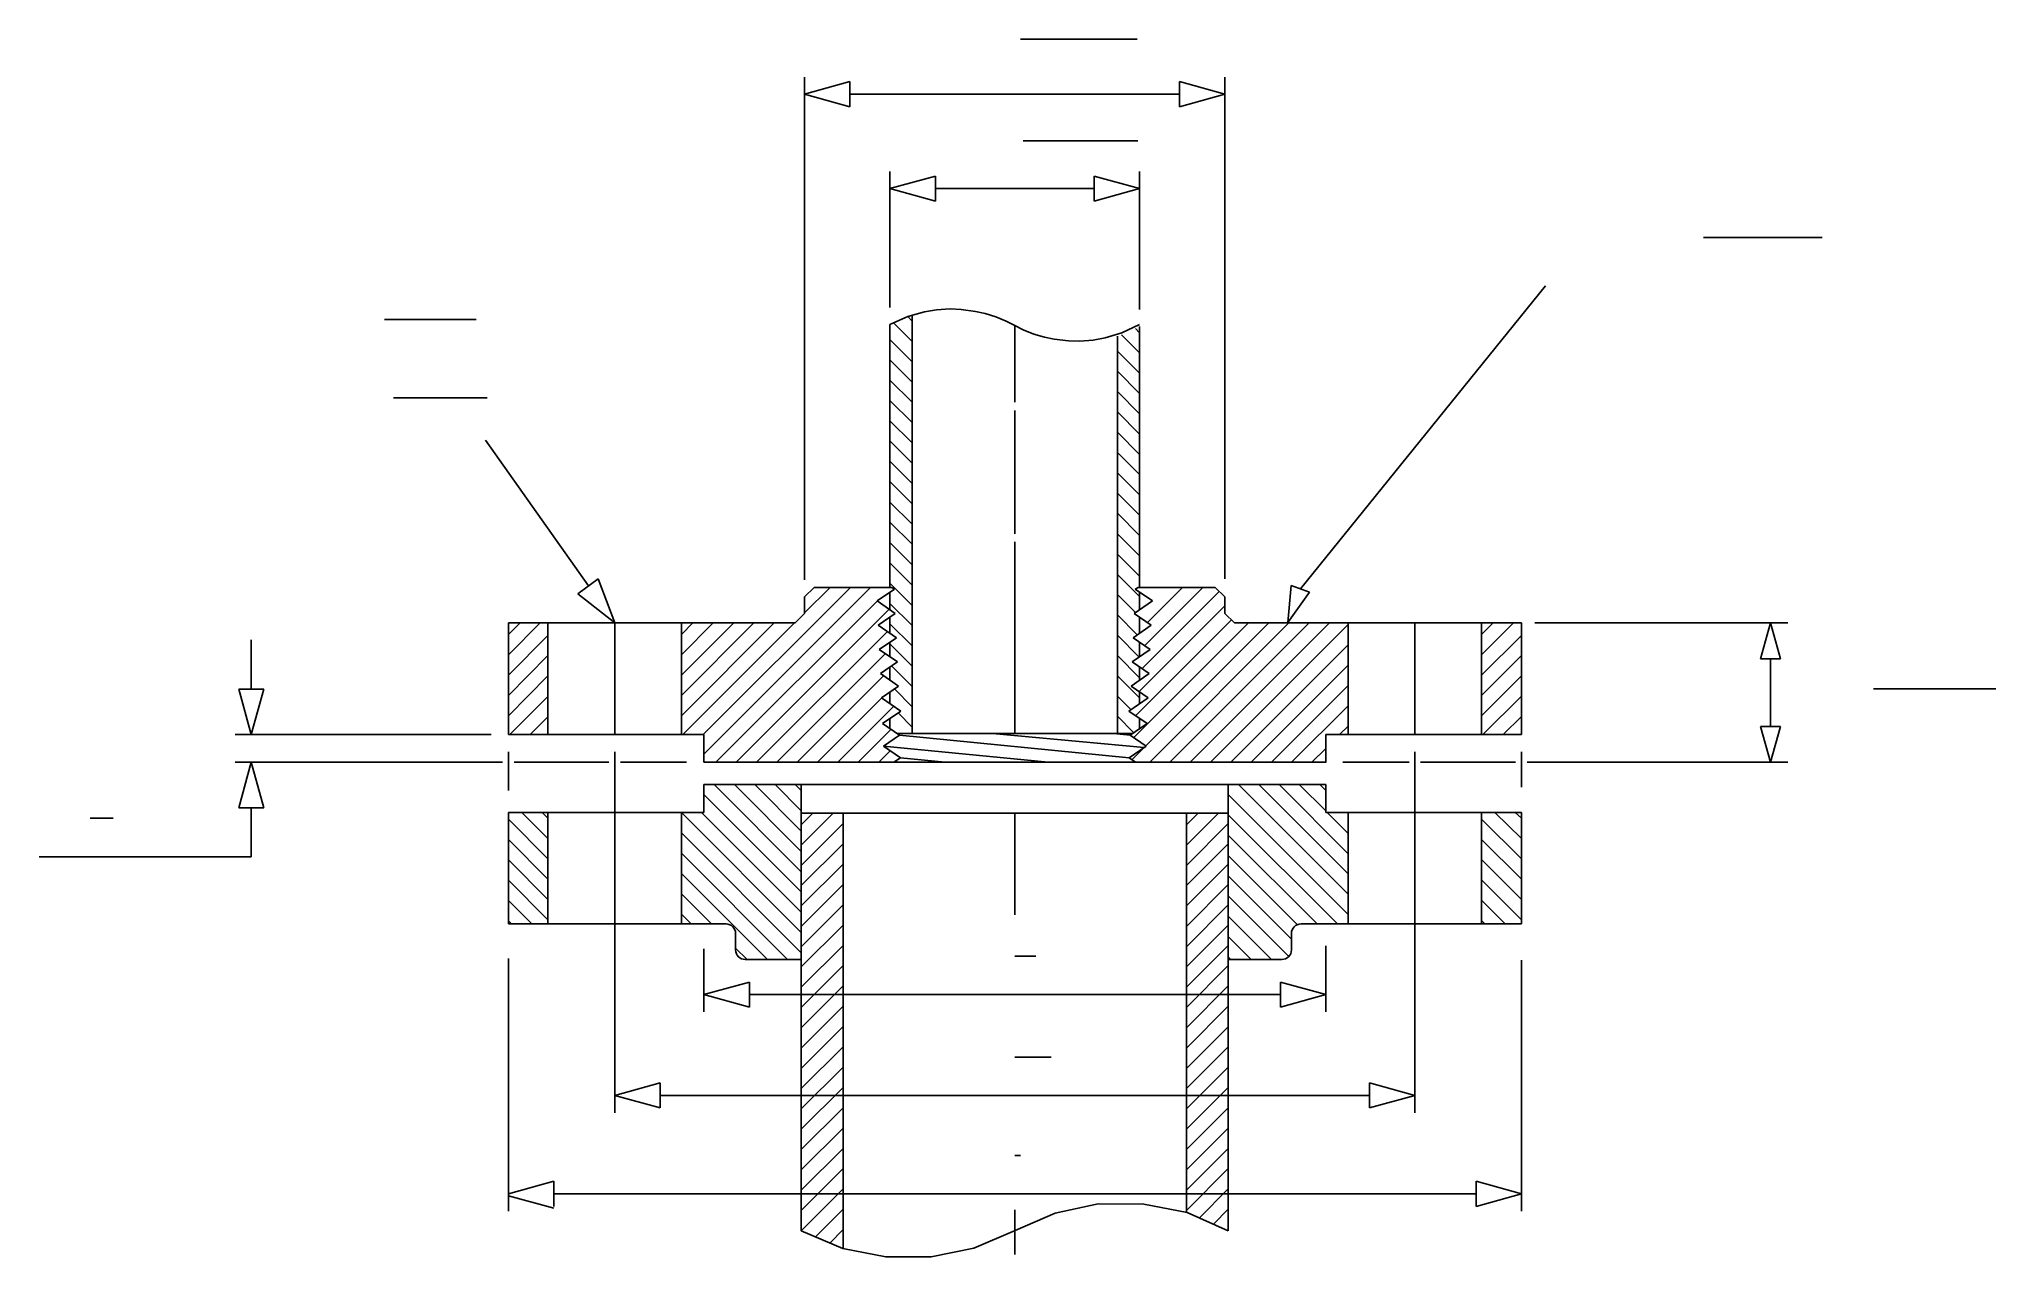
# Model space of a CAD drawing. Extents: x -300 to 1374, y 288 to 1260.
# Drawn here: x 351 to 1374, y 288 to 924 of the extents above; entities that cross this region are included whole.
import ezdxf

# ---------------------------------------------------------------- set-up
doc = ezdxf.new("R2010")
doc.units = 0
doc.header["$MEASUREMENT"] = 0
doc.layers.get('0').update_dxf_attribs({"linetype": 'CONTINUOUS'})
for name, color, linetype in [('-1', 7, 'CONTINUOUS'), ('1', 7, 'CONTINUOUS'), ('mating flange', 7, 'CONTINUOUS')]:
    doc.layers.add(name, color=color, linetype=linetype)

msp = doc.modelspace()

# ---------------------------------------------------------------- linework, layer by layer
at = {"layer": '-1', "color": 5, "linetype": 'Continuous'}
for p, q in [((864.3, 923.9), (925.3, 923.9)), ((865.6, 870.7), (925.6, 870.7)), ((1310.2, 584.4), (1374.2, 584.4)), ((377.9, 516.7), (389.9, 516.7)), ((861.3, 444.6), (872.3, 444.6)), ((861.3, 391.8), (880.3, 391.8)), ((861.3, 340.4), (864.3, 340.4))]:
    msp.add_line(p, q, dxfattribs=at)
at = {"layer": '-1', "color": 3, "linetype": 'Continuous'}
for p, q in [((796, 807), (796, 854.8)), ((796, 845.8), (819.8, 852.3)), ((819.8, 852.3), (819.8, 839.2)), ((926.5, 845.8), (902.8, 852.3)), ((902.8, 852.3), (902.8, 839.2)), ((926.5, 804.1), (926.5, 854.8)), ((796, 845.8), (819.8, 839.2)), ((819.8, 845.8), (902.8, 845.8)), ((926.5, 845.8), (902.8, 839.2)), ((1010.6, 636.6), (1138.7, 795)), ((638.4, 638.2), (584.5, 714.3)), ((643.4, 641.8), (632.8, 634.1)), ((652.1, 618.8), (643.4, 641.8)), ((1004, 619), (1005.7, 638.4)), ((1004, 619), (1015.4, 634.8)), ((1015.4, 634.8), (1005.7, 638.4)), ((652.1, 618.8), (632.8, 634.1)), ((1133.1, 618.8), (1265.4, 618.8)), ((1256.4, 618.8), (1251.2, 600.1)), ((1256.4, 618.8), (1261.5, 600.1)), ((462, 584.2), (462, 609.9)), ((1251.2, 600.1), (1261.5, 600.1)), ((1256.4, 600.1), (1256.4, 564.7)), ((462, 560.5), (455.5, 584.2)), ((468.6, 584.2), (455.5, 584.2)), ((462, 560.5), (468.6, 584.2)), ((1256.4, 546), (1251.2, 564.7)), ((1261.5, 564.7), (1251.2, 564.7)), ((1256.4, 546), (1261.5, 564.7)), ((587.5, 560.5), (453.7, 560.5)), ((593.5, 546), (453.7, 546)), ((462, 546), (455.5, 522.2)), ((462, 546), (468.6, 522.2)), ((596.5, 551.5), (596.5, 531.2)), ((649.1, 546), (599.5, 546)), ((652.1, 551.5), (652.1, 362.8)), ((689.7, 546), (655.1, 546)), ((1032.8, 546), (1067.4, 546)), ((1070.4, 551.5), (1070.4, 362.8)), ((1073.4, 546), (1123.1, 546)), ((1126.1, 551.5), (1126.1, 532.9)), ((1129.1, 546), (1265.4, 546)), ((455.5, 522.2), (468.6, 522.2)), ((462, 496.5), (462, 522.2)), ((462, 496.5), (351.2, 496.5)), ((596.5, 443.4), (596.5, 311.4)), ((698.7, 448.4), (698.7, 415.6)), ((1023.8, 450.1), (1023.8, 415.6)), ((1126.1, 442.6), (1126.1, 311.4)), ((698.7, 424.6), (722.5, 431.1)), ((722.5, 418), (722.5, 431.1)), ((1000.1, 431.1), (1000.1, 418)), ((1023.8, 424.6), (1000.1, 431.1)), ((698.7, 424.6), (722.5, 418)), ((722.5, 424.6), (1000.1, 424.6)), ((1023.8, 424.6), (1000.1, 418)), ((652.1, 371.8), (675.8, 378.4)), ((652.1, 371.8), (675.8, 365.3)), ((675.8, 365.3), (675.8, 378.4)), ((675.8, 371.8), (1046.7, 371.8)), ((1070.4, 371.8), (1046.7, 378.4)), ((1046.7, 378.4), (1046.7, 365.3)), ((1070.4, 371.8), (1046.7, 365.3)), ((596.5, 320.4), (620.2, 327)), ((596.5, 319.4), (620.2, 312.9)), ((620.2, 313.9), (620.2, 327)), ((620.2, 320.4), (1102.4, 320.4)), ((1102.4, 327), (1102.4, 313.9)), ((1126.1, 320.4), (1102.4, 327)), ((1126.1, 320.4), (1102.4, 313.9))]:
    msp.add_line(p, q, dxfattribs=at)
at = {"layer": '-1', "color": 2, "linetype": 'Continuous'}
for p, q in [((1221.4, 820.3), (1283.4, 820.3)), ((531.7, 777.4), (579.7, 777.4)), ((536.5, 736.5), (585.5, 736.5))]:
    msp.add_line(p, q, dxfattribs=at)
at = {"layer": '-1', "color": 7, "linetype": 'Continuous'}
for p, q in [((756.4, 637.4), (751.4, 632.4)), ((756.4, 637.4), (796.8, 637.4)), ((925.7, 637.4), (966.1, 637.4)), ((966.1, 637.4), (971.1, 632.4)), ((751.4, 632.4), (751.4, 623.8)), ((971.1, 632.4), (971.1, 623.8)), ((596.5, 618.8), (746.4, 618.8)), ((596.5, 618.8), (596.5, 560.5)), ((617.2, 618.8), (617.2, 560.5)), ((687, 618.8), (687, 560.5)), ((751.4, 623.8), (746.4, 618.8)), ((971.1, 623.8), (976.1, 618.8)), ((976.1, 618.8), (1126.1, 618.8)), ((1035.6, 618.8), (1035.6, 560.5)), ((1105.3, 618.8), (1105.3, 560.5)), ((1126.1, 618.8), (1126.1, 560.5)), ((596.5, 560.5), (698.7, 560.5)), ((698.7, 560.5), (698.7, 546)), ((1023.8, 560.5), (1126.1, 560.5)), ((1023.8, 560.5), (1023.8, 546)), ((698.7, 546), (1023.8, 546))]:
    msp.add_line(p, q, dxfattribs=at)
at = {"layer": '-1', "color": 4, "linetype": 'Continuous'}
for p, q in [((652.1, 618.8), (652.1, 560.5)), ((1070.4, 618.8), (1070.4, 560.5))]:
    msp.add_line(p, q, dxfattribs=at)
at = {"color": 7, "linetype": 'Continuous'}
for p, q in [((798.3, 636.4), (789.3, 630.3)), ((796.8, 637.4), (798.3, 636.4)), ((925.7, 637.4), (924.2, 636.4)), ((924.2, 636.4), (933.2, 630.3)), ((789.3, 630.3), (798.8, 623.8)), ((933.2, 630.3), (923.7, 623.8)), ((798.8, 623.8), (789.9, 617.7)), ((789.9, 617.7), (799.4, 611.1)), ((932.6, 617.7), (923.2, 611.1)), ((923.7, 623.8), (932.6, 617.7)), ((799.4, 611.1), (790.4, 605)), ((790.4, 605), (799.9, 598.5)), ((932.1, 605), (922.6, 598.5)), ((923.2, 611.1), (932.1, 605)), ((799.9, 598.5), (791, 592.4)), ((922.6, 598.5), (931.6, 592.4)), ((791, 592.4), (800.4, 585.8)), ((800.4, 585.8), (791.5, 579.7)), ((931.6, 592.4), (922.1, 585.8)), ((922.1, 585.8), (931, 579.7)), ((791.5, 579.7), (801.7, 572.7)), ((931, 579.7), (920.9, 572.7)), ((801.7, 572.7), (792.1, 566.2)), ((792.1, 566.2), (800.9, 560.1)), ((920.9, 572.7), (930.5, 566.2)), ((930.5, 566.2), (921.6, 560.1)), ((800.9, 560.1), (792.6, 554.4)), ((792.6, 554.4), (801.5, 548.3)), ((878.7, 546), (792.6, 554.4)), ((921, 548.3), (800.9, 560.1)), ((849.6, 561), (928.9, 553.7)), ((921.6, 560.1), (912.9, 561)), ((930, 554.4), (921, 548.3)), ((921.6, 560.1), (930, 554.4)), ((801.5, 548.3), (798.1, 546)), ((824.9, 546), (801.5, 548.3)), ((921, 548.3), (924.4, 546))]:
    msp.add_line(p, q, dxfattribs=at)
at = {"layer": '1', "color": 3, "linetype": 'Continuous'}
for p, q in [((751.4, 641.4), (751.4, 904.1)), ((751.4, 895.1), (775.1, 901.7)), ((775.1, 901.7), (775.1, 888.6)), ((971.1, 895.1), (947.4, 901.7)), ((947.4, 901.7), (947.4, 888.6)), ((971.1, 641.9), (971.1, 904.1)), ((751.4, 895.1), (775.1, 888.6)), ((775.1, 895.1), (947.4, 895.1)), ((971.1, 895.1), (947.4, 888.6)), ((796, 847.3), (796, 783.7)), ((926.5, 844.4), (926.5, 782.6))]:
    msp.add_line(p, q, dxfattribs=at)
at = {"layer": '1', "color": 4, "linetype": 'Continuous'}
for p, q in [((796, 774.7), (805.3, 778.9)), ((805.3, 778.9), (814.1, 781.4)), ((807.6, 776.5), (805.3, 778.9)), ((807.6, 561), (807.6, 779.6)), ((814.1, 781.4), (820.4, 782.4)), ((820.4, 782.4), (827.4, 782.9)), ((827.4, 782.9), (833.3, 782.6)), ((833.3, 782.6), (840.8, 781.6)), ((840.8, 781.6), (845.8, 780.5)), ((845.8, 780.5), (851.4, 778.7)), ((851.4, 778.7), (856.8, 776.5)), ((796, 637.4), (796, 774.7)), ((807.6, 765.9), (797.9, 775.7)), ((856.8, 776.5), (861.3, 774.2)), ((861.3, 774.2), (861.3, 734.1)), ((865.7, 772), (861.3, 774.2)), ((871.2, 769.8), (865.7, 772)), ((876.8, 768.1), (871.2, 769.8)), ((881.8, 767.1), (876.8, 768.1)), ((908.5, 767.8), (902.3, 766.6)), ((917.3, 770.4), (908.5, 767.8)), ((914.9, 561), (914.9, 768.7)), ((926.5, 759.9), (917, 769.4)), ((926.5, 774.7), (917.3, 770.4)), ((926.5, 770.5), (924.4, 772.6)), ((926.5, 637.4), (926.5, 773.7)), ((807.6, 755.3), (796, 766.9)), ((889.3, 766.3), (881.8, 767.1)), ((895.2, 766.1), (889.3, 766.3)), ((902.3, 766.6), (895.2, 766.1)), ((926.5, 749.3), (914.9, 760.9)), ((807.6, 744.7), (796, 756.3)), ((926.5, 738.7), (914.9, 750.3)), ((807.6, 734.1), (796, 745.7)), ((926.5, 728.1), (914.9, 739.7)), ((807.6, 723.5), (796, 735.1)), ((861.3, 729.9), (861.3, 665.4)), ((926.5, 717.5), (914.9, 729.1)), ((807.6, 712.9), (796, 724.5)), ((926.5, 706.9), (914.9, 718.5)), ((807.6, 702.3), (796, 713.9)), ((926.5, 696.3), (914.9, 707.9)), ((807.6, 691.7), (796, 703.3)), ((926.5, 685.7), (914.9, 697.3)), ((807.6, 681.1), (796, 692.7)), ((926.5, 675.1), (914.9, 686.7)), ((807.6, 670.5), (796, 682)), ((926.5, 664.5), (914.9, 676.1)), ((807.6, 659.9), (796, 671.4)), ((926.5, 653.9), (914.9, 665.4)), ((807.6, 649.2), (796, 660.8)), ((861.3, 661.2), (861.3, 561)), ((926.5, 643.3), (914.9, 654.8)), ((807.6, 638.6), (796, 650.2)), ((698.3, 560.5), (775.3, 637.4)), ((698.7, 550.3), (785.8, 637.3)), ((751.4, 624.1), (764.7, 637.4)), ((807.6, 628), (796, 639.6)), ((796, 625.7), (796, 634.9)), ((926.5, 632.6), (914.9, 644.2)), ((926.5, 625.7), (926.5, 634.9)), ((927.8, 595), (968.2, 635.4)), ((929.2, 607), (959.6, 637.4)), ((930.6, 619.1), (949, 637.4)), ((705, 546), (790.3, 631.3)), ((715.6, 546), (796, 626.4)), ((807.6, 617.4), (796, 629)), ((924.3, 624.2), (914.9, 633.6)), ((926.3, 582.9), (971.1, 627.7)), ((596.5, 612.7), (602.6, 618.8)), ((596.5, 602.1), (613.2, 618.8)), ((687, 612.7), (693, 618.8)), ((687, 602.1), (703.6, 618.8)), ((687, 591.5), (714.3, 618.8)), ((687, 580.9), (724.9, 618.8)), ((687, 570.3), (735.5, 618.8)), ((687.7, 560.5), (746.1, 618.8)), ((726.2, 546), (794.7, 614.4)), ((796, 613.4), (796, 621.9)), ((807.6, 606.8), (796, 618.4)), ((925.3, 612.6), (914.9, 623)), ((923.5, 558.9), (983.4, 618.8)), ((924.3, 570.3), (974.5, 620.5)), ((926.5, 613.4), (926.5, 621.9)), ((929.8, 554.6), (994, 618.8)), ((931.8, 546), (1004.6, 618.8)), ((942.4, 546), (1015.2, 618.8)), ((953, 546), (1025.8, 618.8)), ((963.6, 546), (1035.6, 617.9)), ((1105.3, 612.7), (1111.4, 618.8)), ((1105.3, 602.1), (1122, 618.8)), ((596.5, 591.5), (617.2, 612.3)), ((796, 601.1), (796, 608.9)), ((807.6, 596.2), (796, 607.8)), ((926.3, 601), (914.9, 612.4)), ((926.5, 601.1), (926.5, 608.9)), ((974.2, 546), (1035.6, 607.3)), ((1105.3, 591.5), (1126.1, 612.3)), ((596.5, 580.9), (617.2, 601.7)), ((736.9, 546), (793.7, 602.8)), ((796, 588.9), (796, 595.8)), ((807.6, 585.6), (796.8, 596.4)), ((926.5, 590.2), (914.9, 601.8)), ((926.5, 588.9), (926.5, 595.8)), ((984.8, 546), (1035.6, 596.7)), ((1105.3, 580.9), (1126.1, 601.7)), ((596.5, 570.3), (617.2, 591.1)), ((747.5, 546), (792.7, 591.2)), ((807.6, 575), (798.3, 584.4)), ((926.5, 579.6), (914.9, 591.2)), ((995.4, 546), (1035.6, 586.1)), ((1105.3, 570.3), (1126.1, 591.1)), ((597.3, 560.5), (617.2, 580.4)), ((758.1, 546), (791.7, 579.6)), ((768.7, 546), (797.8, 575.1)), ((796, 576.6), (796, 582.8)), ((922, 573.5), (914.9, 580.6)), ((926.5, 576.6), (926.5, 582.8)), ((1006, 546), (1035.6, 575.5)), ((1106, 560.5), (1126.1, 580.5)), ((607.9, 560.5), (617.2, 569.8)), ((779.3, 546), (796.5, 563.1)), ((796, 563.4), (796, 568.9)), ((807.6, 564.4), (800.3, 571.8)), ((923.5, 561.4), (914.9, 570)), ((926.5, 563.4), (926.5, 568.9)), ((1031.1, 560.5), (1035.6, 564.9)), ((1116.6, 560.5), (1126.1, 569.9)), ((799.6, 561), (922.9, 561)), ((922.5, 547.3), (928.9, 553.7)), ((1016.6, 546), (1023.8, 553.1)), ((790.3, 546.2), (796.1, 552)), ((749.6, 488.8), (704.1, 534.4)), ((749.6, 499.4), (714.7, 534.4)), ((749.6, 510), (725.3, 534.4)), ((749.6, 520.6), (735.9, 534.4)), ((749.6, 531.2), (746.5, 534.4)), ((1035.6, 477), (978.2, 534.4)), ((1035.6, 487.6), (988.8, 534.4)), ((1035.6, 498.2), (999.4, 534.4)), ((1023.8, 520.6), (1010, 534.4)), ((1023.8, 531.2), (1020.7, 534.4)), ((749.6, 478.2), (698.7, 529.1)), ((1035.6, 466.4), (972.9, 529.1)), ((617.2, 495.5), (596.5, 516.3)), ((617.2, 506.1), (603.5, 519.8)), ((617.2, 516.7), (614.1, 519.8)), ((749.6, 457), (687, 519.7)), ((749.6, 467.6), (697.4, 519.8)), ((749.6, 513.3), (755.7, 519.4)), ((749.6, 502.7), (766.3, 519.4)), ((749.6, 492.1), (771.5, 513.9)), ((951, 513.3), (957.1, 519.4)), ((951, 502.7), (967.7, 519.4)), ((951, 492.1), (972.9, 513.9)), ((1029.9, 461.5), (972.9, 518.5)), ((1035.6, 508.8), (1024.6, 519.8)), ((1035.6, 519.4), (1035.2, 519.8)), ((1126.1, 495.5), (1105.3, 516.3)), ((1126.1, 506.1), (1112.3, 519.8)), ((1126.1, 516.7), (1122.9, 519.8)), ((617.2, 484.9), (596.5, 505.7)), ((749.6, 446.4), (687, 509.1)), ((749.6, 481.5), (771.5, 503.3)), ((951, 481.5), (972.9, 503.3)), ((1019.3, 461.5), (972.9, 507.9)), ((1126.1, 484.9), (1105.3, 505.7)), ((617.2, 474.3), (596.5, 495)), ((742.5, 442.9), (687, 498.5)), ((749.6, 470.9), (771.5, 492.7)), ((951, 470.9), (972.9, 492.7)), ((1009, 461.1), (972.9, 497.3)), ((1126.1, 474.3), (1105.3, 495.1)), ((617.2, 463.7), (596.5, 484.4)), ((731.9, 442.9), (687, 487.9)), ((749.6, 460.2), (771.5, 482.1)), ((951, 460.2), (972.9, 482.1)), ((1005.9, 453.6), (972.9, 486.7)), ((1126.1, 463.7), (1105.3, 484.5)), ((608.8, 461.5), (596.5, 473.8)), ((702.7, 461.5), (687, 477.2)), ((749.6, 449.6), (771.5, 471.5)), ((951, 449.6), (972.9, 471.5)), ((1004.5, 444.4), (972.9, 476.1)), ((1117.7, 461.5), (1105.3, 473.9)), ((598.2, 461.5), (596.5, 463.2)), ((692.1, 461.5), (687, 466.6)), ((749.6, 439), (771.5, 460.9)), ((951, 439), (972.9, 460.9)), ((995.4, 442.9), (972.9, 465.5)), ((1107, 461.5), (1105.3, 463.3)), ((749.6, 428.4), (771.5, 450.3)), ((951, 428.4), (972.9, 450.3)), ((984.8, 442.9), (972.9, 454.9)), ((721.3, 442.9), (715.3, 448.9)), ((974.2, 442.9), (972.9, 444.3)), ((749.6, 417.8), (771.5, 439.7)), ((951, 417.8), (972.9, 439.7)), ((749.6, 407.2), (771.5, 429.1)), ((951, 407.2), (972.9, 429.1)), ((749.6, 396.6), (771.5, 418.5)), ((951, 396.6), (972.9, 418.5)), ((749.6, 386), (771.5, 407.9)), ((951, 386), (972.9, 407.8)), ((749.6, 375.4), (771.5, 397.2)), ((951, 375.4), (972.9, 397.2)), ((749.6, 364.8), (771.5, 386.6)), ((951, 364.8), (972.9, 386.6)), ((749.6, 354.2), (771.5, 376)), ((951, 354.2), (972.9, 376)), ((749.6, 343.6), (771.5, 365.4)), ((951, 343.6), (972.9, 365.4)), ((749.6, 333), (771.5, 354.8)), ((951, 333), (972.9, 354.8)), ((749.6, 322.4), (771.5, 344.2)), ((951, 322.4), (972.9, 344.2)), ((749.6, 311.8), (771.5, 333.6)), ((951, 311.8), (972.9, 333.6)), ((749.6, 301.1), (771.5, 323)), ((957.7, 307.8), (972.9, 323)), ((757.1, 297.9), (771.5, 312.4)), ((965.1, 304.6), (972.9, 312.4)), ((764.5, 294.7), (771.5, 301.8)), ((972.4, 301.3), (972.9, 301.8))]:
    msp.add_line(p, q, dxfattribs=at)
at = {"layer": '1', "color": 7, "linetype": 'Continuous'}
msp.add_line((1023.8, 560.3), (1023.8, 545.8), dxfattribs=at)
at = {"layer": 'mating flange', "color": 4, "linetype": 'Continuous'}
for p, q in [((698.7, 534.4), (1023.8, 534.4)), ((698.7, 519.8), (698.7, 534.4)), ((749.6, 534.4), (749.6, 301.1)), ((972.9, 534.5), (972.9, 452.8)), ((1023.8, 519.8), (1023.8, 534.4)), ((596.5, 519.8), (698.7, 519.8)), ((596.5, 461.5), (596.5, 519.8)), ((617.2, 461.5), (617.2, 519.8)), ((687, 461.5), (687, 519.8)), ((749.4, 519.4), (972.9, 519.4)), ((771.5, 519.4), (771.5, 291.8)), ((861.3, 466.2), (861.3, 519.4)), ((951, 519.4), (951, 310.7)), ((972.9, 519.4), (972.9, 301.1)), ((1023.8, 519.8), (1126.1, 519.8)), ((1035.6, 461.5), (1035.6, 519.8)), ((1105.3, 461.5), (1105.3, 519.8)), ((1126.1, 461.5), (1126.1, 519.8)), ((596.5, 461.5), (710.3, 461.5)), ((1010.9, 461.5), (1126.1, 461.5)), ((715.3, 447.9), (715.3, 456.5)), ((1005.9, 447.9), (1005.9, 456.5)), ((720.3, 442.9), (749.6, 442.9)), ((972.9, 442.9), (1000.9, 442.9)), ((861.3, 288.7), (861.3, 312.1)), ((861.4, 301.2), (882.4, 310.3)), ((882.4, 310.3), (904.9, 315.2)), ((904.9, 315.2), (928.8, 315.1)), ((928.8, 315.1), (951.4, 310.6)), ((951.4, 310.6), (972.9, 301.1)), ((749.6, 301.1), (771.3, 291.8)), ((839.8, 292), (861.4, 301.2)), ((771.3, 291.8), (793.8, 287.5)), ((793.8, 287.5), (817.5, 287.5)), ((817.5, 287.5), (839.8, 292))]:
    msp.add_line(p, q, dxfattribs=at)
for centre, start, end in [((710.3, 456.5), 0, 90), ((1010.9, 456.5), 90, 180), ((720.3, 447.9), 180, 270), ((1000.9, 447.9), 270, 0)]:
    msp.add_arc(centre, 5, start, end, dxfattribs=at)

doc.saveas('drawing.dxf')
